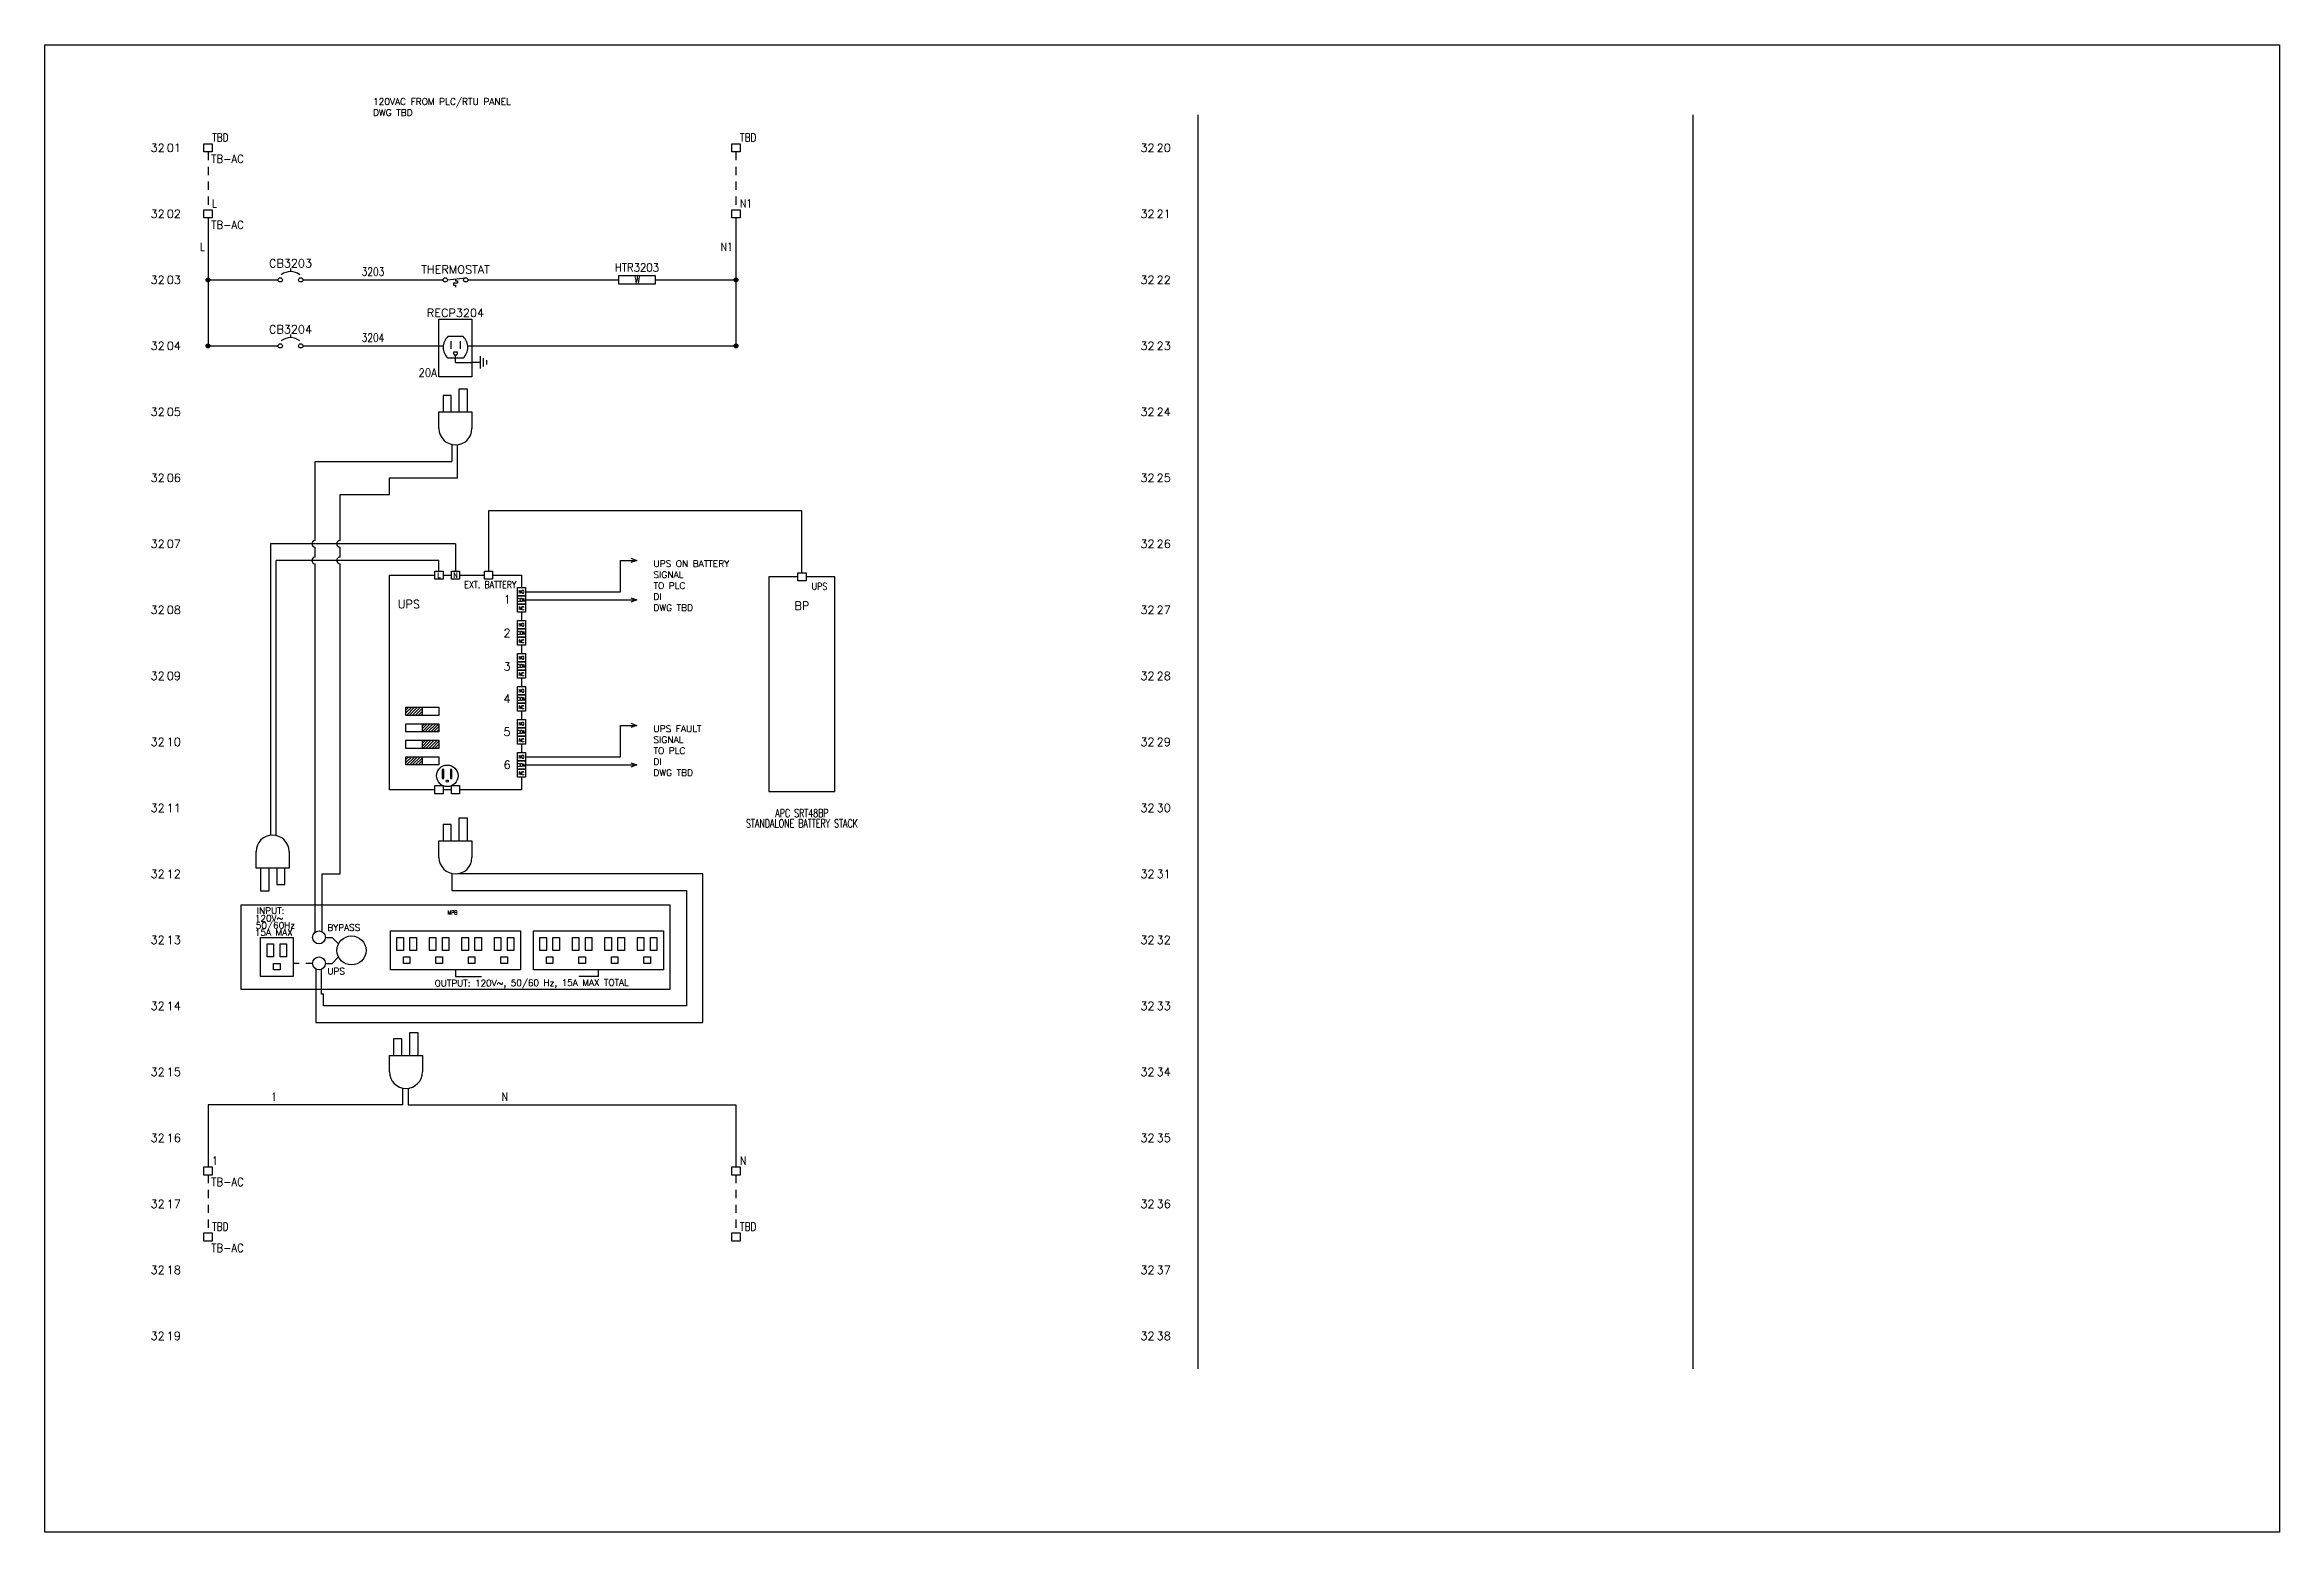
# Model space of a CAD drawing. Header units: inches. Extents: x 0 to 33.9, y 0 to 22.6.
import ezdxf
from ezdxf.enums import TextEntityAlignment as Align

# ---------------------------------------------------------------- set-up
doc = ezdxf.new("R2010")
doc.units = ezdxf.units.IN
doc.header["$MEASUREMENT"] = 0
doc.linetypes.add('HIDDEN2', pattern=[0.1875, 0.125, -0.0625])
for name, color, linetype in [('DESC', 150, 'Continuous'), ('MISC', 7, 'Continuous'), ('SYMS', 7, 'Continuous'), ('TAGFIXED', 7, 'Continuous'), ('TAGS', 150, 'Continuous'), ('TERMS', 123, 'Continuous'), ('WIREFIXED', 7, 'Continuous'), ('WIRENO', 72, 'Continuous'), ('WIREREF', 52, 'Continuous'), ('WIRES', 7, 'Continuous')]:
    doc.layers.add(name, color=color, linetype=linetype)
doc.layers.add('VIEWPORTS', color=10, linetype='Continuous', plot=False)
doc.styles.add('ROMANS', font='ROMANS')
doc.styles.get("Standard").update_dxf_attribs({"font": 'romans.shx'})
doc.styles.add('WD', font='romans.shx')

msp = doc.modelspace()

# ---------------------------------------------------------------- texts
at = {"style": 'WD'}
for p in [(1.844, 20), (16.844, 20), (1.844, 19), (16.844, 19), (1.844, 18), (16.844, 18), (1.844, 17), (16.844, 17), (1.844, 16), (16.844, 16), (1.844, 15), (16.844, 15), (1.844, 14), (16.844, 14), (1.844, 13), (16.844, 13), (1.844, 12), (16.844, 12), (1.844, 11), (16.844, 11), (1.844, 10), (16.844, 10), (1.844, 9), (16.844, 9), (1.844, 8), (16.844, 8), (1.844, 7), (16.844, 7), (1.844, 6), (16.844, 6), (1.844, 5), (16.844, 5), (1.844, 4), (16.844, 4), (1.844, 3), (16.844, 3)]:
    msp.add_text('32', height=0.125, dxfattribs=at).set_placement(p, align=Align.MIDDLE_RIGHT)
for s, p in [('02', (1.875, 20)), ('21', (16.875, 20)), ('03', (1.875, 19)), ('22', (16.875, 19)), ('04', (1.875, 18)), ('23', (16.875, 18)), ('05', (1.875, 17)), ('24', (16.875, 17)), ('06', (1.875, 16)), ('25', (16.875, 16)), ('07', (1.875, 15)), ('26', (16.875, 15)), ('08', (1.875, 14)), ('27', (16.875, 14)), ('09', (1.875, 13)), ('28', (16.875, 13)), ('10', (1.875, 12)), ('29', (16.875, 12)), ('11', (1.875, 11)), ('30', (16.875, 11)), ('12', (1.875, 10)), ('31', (16.875, 10)), ('13', (1.875, 9)), ('32', (16.875, 9)), ('14', (1.875, 8)), ('33', (16.875, 8)), ('15', (1.875, 7)), ('34', (16.875, 7)), ('16', (1.875, 6)), ('35', (16.875, 6)), ('17', (1.875, 5)), ('36', (16.875, 5)), ('18', (1.875, 4)), ('37', (16.875, 4)), ('19', (1.875, 3)), ('38', (16.875, 3))]:
    msp.add_text(s, height=0.125, dxfattribs=at).set_placement(p, align=Align.MIDDLE_LEFT)
at = {"char_height": 0.1, "attachment_point": 1}
for s, width, insert in [('120VAC FROM PLC/RTU PANEL\\PDWG TBD', 3.25, (5, 21.75)), ('UPS ON BATTERY\\PSIGNAL\\PTO PLC\\PDI^JDWG TBD', 1.5, (9.25, 14.75)), ('UPS FAULT\\PSIGNAL\\PTO PLC\\PDI^JDWG TBD', 1.5, (9.25, 12.25))]:
    msp.add_mtext_dynamic_manual_height_columns(s, width=width, gutter_width=0.5, heights=[0], dxfattribs=dict(at, insert=insert))

# ---------------------------------------------------------------- blocks, each defined once
blk = doc.blocks.new('WD_MLRH6')
at = {"style": 'WD'}
blk.add_attdef('SHEET', text='', height=0.125, dxfattribs=at).set_placement((-0.656, 0), align=Align.MIDDLE_RIGHT)
blk.add_attdef('RUNGFIRST', text='', height=0.125, dxfattribs=at).set_placement((-0.625, 0), align=Align.MIDDLE_LEFT)
at = {"style": 'WD', "flags": 1}
for tag, p in [('WIRE-START', (-0.25, -0.356)), ('RUNGHORV', (-0.25, -0.127)), ('WIREMODE', (-0.25, -0.281)), ('RUNGDIST', (-0.25, -0.2)), ('RUNGCNT', (-0.25, -0.237)), ('RUNGINC', (-0.25, -0.163)), ('WIREFMT', (-0.25, -0.321)), ('WIRE-GSUF', (-0.25, -0.396)), ('PH3SPACE', (-0.25, -0.437))]:
    blk.add_attdef(tag, text='', height=0.025, dxfattribs=at).set_placement(p, align=Align.RIGHT)
blk = doc.blocks.new('HPW_SBP1500RM')
for p, q in [((3.25, 2), (3.5, 2)), ((3.5, 2), (3.75, 1.75)), ((3.25, 1), (3.5, 1)), ((3.5, 1), (3.75, 1.25)), ((8.25, 0.75), (8.25, 0.5)), ((8.25, 0.5), (9.25, 0.5)), ((13.75, 0.5), (13, 0.5)), ((13.75, 0.5), (13.75, 0.75))]:
    blk.add_line(p, q)
at = {"linetype": 'HIDDEN2'}
blk.add_line((2.75, 1), (2, 1), dxfattribs=at)
for points in [[(0, 3.25), (16.5, 3.25), (16.5, 0), (0, 0)], [(0.75, 2), (2, 2), (2, 0.5), (0.75, 0.5)], [(1, 1.75), (1.25, 1.75), (1.25, 1.25), (1, 1.25)], [(1.5, 1.75), (1.75, 1.75), (1.75, 1.25), (1.5, 1.25)], [(5.75, 2.25), (10.75, 2.25), (10.75, 0.75), (5.75, 0.75)], [(6, 2), (6.25, 2), (6.25, 1.5), (6, 1.5)], [(6.5, 2), (6.75, 2), (6.75, 1.5), (6.5, 1.5)], [(7.25, 2), (7.5, 2), (7.5, 1.5), (7.25, 1.5)], [(7.75, 2), (8, 2), (8, 1.5), (7.75, 1.5)], [(8.5, 2), (8.75, 2), (8.75, 1.5), (8.5, 1.5)], [(9, 2), (9.25, 2), (9.25, 1.5), (9, 1.5)], [(9.75, 2), (10, 2), (10, 1.5), (9.75, 1.5)], [(10.25, 2), (10.5, 2), (10.5, 1.5), (10.25, 1.5)], [(11.25, 2.25), (16.25, 2.25), (16.25, 0.75), (11.25, 0.75)], [(11.5, 2), (11.75, 2), (11.75, 1.5), (11.5, 1.5)], [(12, 2), (12.25, 2), (12.25, 1.5), (12, 1.5)], [(12.75, 2), (13, 2), (13, 1.5), (12.75, 1.5)], [(13.25, 2), (13.5, 2), (13.5, 1.5), (13.25, 1.5)], [(14, 2), (14.25, 2), (14.25, 1.5), (14, 1.5)], [(14.5, 2), (14.75, 2), (14.75, 1.5), (14.5, 1.5)], [(15.25, 2), (15.5, 2), (15.5, 1.5), (15.25, 1.5)], [(15.75, 2), (16, 2), (16, 1.5), (15.75, 1.5)], [(1.25, 1), (1.5, 1), (1.5, 0.75), (1.25, 0.75)], [(6.25, 1.25), (6.5, 1.25), (6.5, 1), (6.25, 1)], [(7.5, 1.25), (7.75, 1.25), (7.75, 1), (7.5, 1)], [(8.75, 1.25), (9, 1.25), (9, 1), (8.75, 1)], [(10, 1.25), (10.25, 1.25), (10.25, 1), (10, 1)], [(11.75, 1.25), (12, 1.25), (12, 1), (11.75, 1)], [(13, 1.25), (13.25, 1.25), (13.25, 1), (13, 1)], [(14.25, 1.25), (14.5, 1.25), (14.5, 1), (14.25, 1)], [(15.5, 1.25), (15.75, 1.25), (15.75, 1), (15.5, 1)]]:
    blk.add_lwpolyline(points, close=True)
for centre, radius in [((3, 2), 0.25), ((4.25, 1.5), 0.559), ((3, 1), 0.25)]:
    blk.add_circle(centre, radius)
at = {"style": 'WD', "width": 0.8}
for tag, p in [('TERM01', (2.815, 2.215)), ('TERM02', (3.083, 2.236))]:
    blk.add_attdef(tag, text='', height=0.125, dxfattribs=at).set_placement(p, align=Align.RIGHT)
at = {"style": 'WD', "flags": 1}
for tag, p in [('X2TERM01', (2.85, 2.2)), ('X2TERM02', (3.118, 2.221)), ('X8TERM03', (2.884, 0.778)), ('X8TERM04', (3.099, 0.771))]:
    blk.add_attdef(tag, p, '', height=0.005, dxfattribs=at)
at = {"style": 'WD', "width": 0.8}
for tag, p in [('TERM03', (2.849, 0.763)), ('TERM04', (3.064, 0.756))]:
    blk.add_attdef(tag, text='', height=0.125, dxfattribs=at).set_placement(p, align=Align.TOP_RIGHT)
at = {"layer": 'SYMS', "style": 'ROMANS'}
for s, p in [('120V~', (0.534, 2.609)), ('50/60Hz', (0.569, 2.335)), ('INPUT:', (0.61, 2.902)), ('15A MAX', (0.534, 2.066)), ('BYPASS', (3.323, 2.25)), ('UPS', (3.323, 0.572)), ('OUTPUT: 120V~, 50/60 Hz, 15A MAX TOTAL', (7.448, 0.11))]:
    blk.add_text(s, height=0.25, rotation=0.25, dxfattribs=at).set_placement(p)
at = {"layer": 'SYMS', "style": 'WD', "width": 0.8}
for tag, p in [('DESC1', (8.135, 4.018)), ('DESC2', (8.135, 3.681)), ('DESC3', (8.135, 3.344)), ('TAG1', (8.135, 2.882)), ('INST', (8.135, -0.413)), ('LOC', (8.135, -0.837))]:
    blk.add_attdef(tag, text='', height=0.15, dxfattribs=at).set_placement(p, align=Align.CENTER)
at = {"layer": 'SYMS', "style": 'WD', "flags": 9}
for tag, p in [('ASSYCODE', (0.174, 2.958)), ('MFG', (0.174, 3.132)), ('CAT', (0.174, 3.045))]:
    blk.add_attdef(tag, text='', height=0.00348, dxfattribs=at).set_placement(p, align=Align.CENTER)
blk.add_attdef('FAMILY', (0.174, 2.871), '', height=0.00348, dxfattribs=at)
blk = doc.blocks.new('WDDOT')
for radius in [0.03, 0.0187, 0.00929]:
    blk.add_circle((0, 0), radius)
blk = doc.blocks.new('HCN1RSGL')
for p, q in [((-0.25, 0.406), (0.25, 0.406)), ((-0.25, -0.469), (-0.25, 0.406)), ((0.25, 0.406), (0.25, -0.469)), ((0.117, 0.14), (-0.117, 0.14)), ((-0.071, 0.071), (-0.071, -0.046)), ((0.07, 0.071), (0.07, -0.046)), ((0.117, -0.187), (-0.117, -0.187)), ((-0.024, -0.093), (0.023, -0.093)), ((-0.024, -0.125), (-0.024, -0.093)), ((0.008, -0.14), (-0.009, -0.14)), ((0.023, -0.093), (0.023, -0.125)), ((0.25, -0.469), (-0.25, -0.469))]:
    blk.add_line(p, q)
for centre, radius, start, end in [((0.039, -0.023), 0.226, 133.6028, 226.3972), ((-0.039, -0.023), 0.226, 313.6028, 46.3972), ((-0.009, -0.125), 0.015, 180, 270), ((0.008, -0.125), 0.015, 270, 0)]:
    blk.add_arc(centre, radius, start, end)
at = {"style": 'WD', "width": 0.7}
for tag, p in [('INST', (0, 1.062)), ('LOC', (0, 0.906)), ('DESC1', (0, 0.75)), ('DESC2', (0, 0.594))]:
    blk.add_attdef(tag, text='', height=0.125, dxfattribs=at).set_placement(p, align=Align.CENTER)
at = {"style": 'WD'}
blk.add_attdef('TAG1', text='', height=0.125, dxfattribs=at).set_placement((0, 0.438), align=Align.CENTER)
for tag, p, height, flags in [('X4TERM01', (-0.188, 0), 0.0125, 1), ('X1TERM02', (0.188, 0), 0.0125, 1), ('FAMILY', (0.205, 0.152), 0.01, 9), ('X8TERM03', (0, -0.14), 0.0125, 1)]:
    blk.add_attdef(tag, p, '', height=height, dxfattribs=dict(at, flags=flags))
at = {"linetype": 'Continuous', "style": 'WD', "flags": 9}
for tag, p in [('ASSYCODE', (0.23, 0.071)), ('MFG', (0.228, 0.089)), ('CAT', (0.23, 0.108))]:
    blk.add_attdef(tag, text='', height=0.01, dxfattribs=at).set_placement(p, align=Align.CENTER)
at = {"linetype": 'Continuous', "style": 'WD', "flags": 8}
blk.add_attdef('TERM01', text='', height=0.125, dxfattribs=at).set_placement((-0.281, -0.016), align=Align.TOP_RIGHT)
for tag, p in [('TERM02', (0.281, -0.016)), ('TERM03', (0.078, -0.5))]:
    blk.add_attdef(tag, text='', height=0.125, dxfattribs=at).set_placement(p, align=Align.TOP_LEFT)
at = {"style": 'WD', "width": 0.9}
blk.add_attdef('RATING1', text='', height=0.125, dxfattribs=at).set_placement((-0.281, -0.469), align=Align.RIGHT)
blk = doc.blocks.new('HGND2')
for p, q in [((0.125, 0), (0, 0)), ((0.125, 0.09375), (0.125, -0.09375)), ((0.171875, 0.0625), (0.171875, -0.0625)), ((0.21875, 0.03125), (0.21875, -0.03125))]:
    blk.add_line(p, q)
at = {"style": 'WD', "width": 0.8}
for tag, p in [('INST', (0.25, 0.3125)), ('TAG1', (0.25, 0)), ('LOC', (0.25, 0.15625)), ('DESC1', (0.25, -0.15625)), ('DESC2', (0.25, -0.3125))]:
    blk.add_attdef(tag, text='', height=0.125, dxfattribs=at).set_placement(p, align=Align.MIDDLE_LEFT)
at = {"style": 'WD', "flags": 1}
for tag in ['ASSYCODE', 'CAT', 'X4TERM01', 'MFG', 'FAMILY']:
    blk.add_attdef(tag, (0, 0), '', height=0.01, dxfattribs=at)
blk = doc.blocks.new('HDV1PLUG_SYMBOL')
at = {"layer": 'SYMS'}
for points in [[(-0.188, 0.5), (-0.064, 0.5), (-0.064, 0.75), (-0.188, 0.75)], [(0.053, 0.5), (0.184, 0.5), (0.184, 0.844), (0.053, 0.844)]]:
    blk.add_lwpolyline(points, close=True, dxfattribs=at)
blk.add_lwpolyline([(-0.25, 0.25), (-0.25, 0.5), (0.25, 0.5), (0.25, 0.25)], dxfattribs=at)
blk.add_arc((0, 0.25), 0.25, 180, 0, dxfattribs=at)
at = {"style": 'WD', "width": 0.7}
for tag, p in [('DESC1', (0, 1.75)), ('DESC2', (0, 1.5)), ('DESC3', (0, 1.25)), ('XREF', (-0.5, 0.25)), ('INST', (-0.5, 0)), ('LOC', (-0.5, -0.25))]:
    blk.add_attdef(tag, text='', height=0.125, dxfattribs=at).set_placement(p, align=Align.CENTER)
at = {"style": 'WD'}
blk.add_attdef('TAG1', text='', height=0.125, dxfattribs=at).set_placement((0, 1), align=Align.CENTER)
at = {"style": 'WD', "flags": 9}
for tag, p in [('MFG', (0.5, 1)), ('CAT', (0.5, 0.75)), ('ASSYCODE', (0.5, 0.5))]:
    blk.add_attdef(tag, text='', height=0.01, dxfattribs=at).set_placement(p, align=Align.CENTER)
at = {"style": 'WD'}
for tag, p, height, flags in [('X8TERM01', (-0.054, 0.006), 0.005, 1), ('X8TERM02', (0.032, 0.002), 0.005, 1), ('FAMILY', (0.5, 0.25), 0.01, 9)]:
    blk.add_attdef(tag, p, '', height=height, dxfattribs=dict(at, flags=flags))
at = {"style": 'WD', "width": 0.8}
for tag, p in [('TERM01', (-0.089, -0.009)), ('TERM02', (-0.003, -0.013))]:
    blk.add_attdef(tag, text='', height=0.125, dxfattribs=at).set_placement(p, align=Align.TOP_RIGHT)
blk = doc.blocks.new('HTS12')
at = {"linetype": 'Continuous'}
blk.add_line((-0.123, 0.002), (0.159, 0.033), dxfattribs=at)
for p, q in [((0, 0.015), (0, -0.017)), ((0.031, -0.048), (-0.031, -0.048)), ((-0.031, -0.048), (-0.031, -0.079)), ((-0.031, -0.079), (0, -0.079)), ((0, -0.017), (0.031, -0.017)), ((0, -0.079), (0, -0.111)), ((0.031, -0.017), (0.031, -0.048))]:
    blk.add_line(p, q)
for centre in [(-0.155, 0), (0.155, 0)]:
    blk.add_circle(centre, 0.0322)
at = {"style": 'WD', "width": 0.7}
for tag, p in [('INST', (0, 0.732)), ('LOC', (0, 0.562)), ('DESC1', (0, 0.406)), ('DESC2', (0, 0.25)), ('XREF', (0, -0.314))]:
    blk.add_attdef(tag, text='', height=0.125, dxfattribs=at).set_placement(p, align=Align.CENTER)
at = {"style": 'WD'}
blk.add_attdef('TAG1', text='', height=0.125, dxfattribs=at).set_placement((0, 0.094), align=Align.CENTER)
for tag, p, height, flags in [('X4TERM01', (-0.188, 0), 0.0125, 1), ('FAMILY', (0.038, 0.037), 0.01, 9), ('CONTACT', (0.038, 0.02), 0.01, 1), ('X1TERM02', (0.188, 0), 0.0125, 1)]:
    blk.add_attdef(tag, p, '', height=height, dxfattribs=dict(at, flags=flags))
for tag, p in [('X2LINK', (0, 0.078)), ('X8LINK', (0, -0.141))]:
    blk.add_attdef(tag, p, '', height=0.01, dxfattribs=at)
at = {"linetype": 'Continuous', "style": 'WD', "flags": 9}
for tag, p in [('CAT', (0.063, -0.007)), ('ASSYCODE', (0.062, -0.047)), ('MFG', (0.063, -0.027))]:
    blk.add_attdef(tag, text='', height=0.01, dxfattribs=at).set_placement(p, align=Align.CENTER)
at = {"linetype": 'Continuous', "style": 'WD', "flags": 8}
blk.add_attdef('TERM01', text='', height=0.125, dxfattribs=at).set_placement((-0.25, -0.016), align=Align.TOP_RIGHT)
blk.add_attdef('TERM02', text='', height=0.125, dxfattribs=at).set_placement((0.25, -0.016), align=Align.TOP_LEFT)
at = {"style": 'WD', "width": 0.7}
for tag, p in [('RATING1', (0.275, -0.299)), ('WDTAGALT', (0.281, -0.466))]:
    blk.add_attdef(tag, p, '', height=0.125, dxfattribs=at)
blk = doc.blocks.new('HRE1HT')
for p, q in [((-0.281, 0.062), (-0.281, -0.062)), ((0.281, 0.062), (-0.281, 0.062)), ((0.281, -0.062), (0.281, 0.062)), ((-0.281, -0.062), (0.281, -0.062))]:
    blk.add_line(p, q)
at = {"style": 'WD'}
for tag, width, p in [('INST', 0.7, (0, 0.464)), ('LOC', 0.7, (0, 0.294)), ('TAG1', 0.9, (0, 0.125)), ('DESC1', 0.9, (0, -0.374)), ('DESC2', 0.9, (0, -0.53))]:
    blk.add_attdef(tag, text='', height=0.125, dxfattribs=dict(at, width=width)).set_placement(p, align=Align.CENTER)
for tag, p, height, flags in [('X4TERM01', (-0.281, 0), 0.0125, 1), ('FAMILY', (0.205, 0.152), 0.01, 9), ('X1TERM02', (0.281, 0), 0.0125, 1)]:
    blk.add_attdef(tag, p, '', height=height, dxfattribs=dict(at, flags=flags))
at = {"style": 'WD', "width": 0.8}
for tag, p in [('RATING1', (0.006, 0)), ('RATING2', (0.006, -0.156))]:
    blk.add_attdef(tag, text='', height=0.1, dxfattribs=at).set_placement(p, align=Align.MIDDLE)
at = {"style": 'WD', "flags": 9}
for tag, p in [('ASSYCODE', (0.219, 0.062)), ('MFG', (0.228, 0.089)), ('CAT', (0.23, 0.108))]:
    blk.add_attdef(tag, text='', height=0.01, dxfattribs=at).set_placement(p, align=Align.CENTER)
at = {"style": 'WD', "flags": 8}
blk.add_attdef('TERM01', text='', height=0.125, dxfattribs=at).set_placement((-0.375, -0.031), align=Align.TOP_RIGHT)
blk.add_attdef('TERM02', text='', height=0.125, dxfattribs=at).set_placement((0.375, -0.031), align=Align.TOP_LEFT)
blk = doc.blocks.new('*U59')
h = blk.add_hatch()
h.set_pattern_fill('ANSI31', color=256, scale=0.25)
h.paths.add_polyline_path([(-0.25, -2), (-0.25, -2.125), (-0.5, -2.125), (-0.5, -2)])
h = blk.add_hatch()
h.set_pattern_fill('ANSI31', color=256, scale=0.25)
h.paths.add_polyline_path([(0, -2.375), (0, -2.25), (-0.25, -2.25), (-0.25, -2.375)])
h = blk.add_hatch()
h.set_pattern_fill('ANSI31', color=256, scale=0.25)
h.paths.add_polyline_path([(0, -2.625), (0, -2.5), (-0.25, -2.5), (-0.25, -2.625)])
h = blk.add_hatch()
h.set_pattern_fill('ANSI31', color=256, scale=0.25)
h.paths.add_polyline_path([(-0.5, -2.875), (-0.5, -2.75), (-0.25, -2.75), (-0.25, -2.875)])
for p, q in [((-0.062, 0.062), (0.062, 0.062)), ((-0.062, -0.062), (-0.062, 0.062)), ((0.062, 0.062), (0.062, -0.062)), ((0.188, 0.062), (0.312, 0.062)), ((0.188, -0.062), (0.188, 0.062)), ((0.312, 0.062), (0.312, -0.062)), ((0.688, 0.062), (0.812, 0.062)), ((0.688, -0.062), (0.688, 0.062)), ((0.812, 0.062), (0.812, -0.062)), ((0.062, -0.062), (-0.062, -0.062)), ((0.312, -0.062), (0.188, -0.062)), ((0.812, -0.062), (0.688, -0.062)), ((1.188, -0.188), (1.312, -0.188)), ((1.188, -0.312), (1.188, -0.188)), ((1.312, -0.312), (1.188, -0.312)), ((1.188, -0.312), (1.312, -0.312)), ((1.188, -0.438), (1.188, -0.312)), ((1.312, -0.188), (1.312, -0.312)), ((1.312, -0.312), (1.312, -0.438)), ((1.312, -0.438), (1.188, -0.438)), ((1.188, -0.438), (1.312, -0.438)), ((1.188, -0.562), (1.188, -0.438)), ((1.312, -0.562), (1.188, -0.562)), ((1.312, -0.438), (1.312, -0.562)), ((1.188, -0.688), (1.312, -0.688)), ((1.188, -0.812), (1.188, -0.688)), ((1.312, -0.812), (1.188, -0.812)), ((1.188, -0.812), (1.312, -0.812)), ((1.188, -0.938), (1.188, -0.812)), ((1.312, -0.938), (1.188, -0.938)), ((1.188, -0.938), (1.312, -0.938)), ((1.188, -1.062), (1.188, -0.938)), ((1.312, -0.688), (1.312, -0.812)), ((1.312, -0.812), (1.312, -0.938)), ((1.312, -0.938), (1.312, -1.062)), ((1.312, -1.062), (1.188, -1.062)), ((1.188, -1.188), (1.312, -1.188)), ((1.188, -1.312), (1.188, -1.188)), ((1.312, -1.312), (1.188, -1.312)), ((1.188, -1.312), (1.312, -1.312)), ((1.188, -1.438), (1.188, -1.312)), ((1.312, -1.188), (1.312, -1.312)), ((1.312, -1.312), (1.312, -1.438)), ((1.312, -1.438), (1.188, -1.438)), ((1.188, -1.438), (1.312, -1.438)), ((1.188, -1.562), (1.188, -1.438)), ((1.312, -1.562), (1.188, -1.562)), ((1.188, -1.688), (1.312, -1.688)), ((1.188, -1.812), (1.188, -1.688)), ((1.312, -1.438), (1.312, -1.562)), ((1.312, -1.688), (1.312, -1.812)), ((1.312, -1.812), (1.188, -1.812)), ((1.188, -1.812), (1.312, -1.812)), ((1.188, -1.938), (1.188, -1.812)), ((1.312, -1.938), (1.188, -1.938)), ((1.188, -1.938), (1.312, -1.938)), ((1.188, -2.062), (1.188, -1.938)), ((1.312, -1.812), (1.312, -1.938)), ((1.312, -1.938), (1.312, -2.062)), ((1.312, -2.062), (1.188, -2.062)), ((1.188, -2.188), (1.312, -2.188)), ((1.188, -2.312), (1.188, -2.188)), ((1.312, -2.312), (1.188, -2.312)), ((1.188, -2.312), (1.312, -2.312)), ((1.188, -2.438), (1.188, -2.312)), ((1.312, -2.188), (1.312, -2.312)), ((1.312, -2.312), (1.312, -2.438)), ((1.312, -2.438), (1.188, -2.438)), ((1.188, -2.438), (1.312, -2.438)), ((1.188, -2.562), (1.188, -2.438)), ((1.312, -2.562), (1.188, -2.562)), ((1.188, -2.688), (1.312, -2.688)), ((1.188, -2.812), (1.188, -2.688)), ((1.312, -2.438), (1.312, -2.562)), ((1.312, -2.688), (1.312, -2.812)), ((1.312, -2.812), (1.188, -2.812)), ((1.188, -2.812), (1.312, -2.812)), ((1.188, -2.938), (1.188, -2.812)), ((1.312, -2.938), (1.188, -2.938)), ((1.188, -2.938), (1.312, -2.938)), ((1.188, -3.062), (1.188, -2.938)), ((1.312, -2.812), (1.312, -2.938)), ((1.312, -2.938), (1.312, -3.062)), ((-0.062, -3.188), (0.062, -3.188)), ((-0.062, -3.312), (-0.062, -3.188)), ((0.062, -3.312), (-0.062, -3.312)), ((0.062, -3.188), (0.062, -3.312)), ((0.188, -3.188), (0.312, -3.188)), ((0.188, -3.312), (0.188, -3.188)), ((0.312, -3.312), (0.188, -3.312)), ((0.312, -3.188), (0.312, -3.312)), ((1.312, -3.062), (1.188, -3.062))]:
    blk.add_line(p, q)
for points in [[(-0.062, -3.25), (-0.75, -3.25), (-0.75, 0), (-0.062, 0)], [(0.062, 0), (0.188, 0)], [(0.312, 0), (0.688, 0)], [(0.812, 0), (1.25, 0), (1.25, -0.188)], [(1.25, -0.562), (1.25, -0.688)], [(1.25, -1.062), (1.25, -1.188)], [(1.25, -1.562), (1.25, -1.688)], [(1.25, -2.062), (1.25, -2.188)], [(1.25, -2.562), (1.25, -2.688)], [(0.188, -3.25), (0.062, -3.25)], [(1.25, -3.062), (1.25, -3.25), (0.312, -3.25)]]:
    blk.add_lwpolyline(points)
for points in [[(-0.5, -2), (0, -2), (0, -2.125), (-0.5, -2.125)], [(-0.25, -2), (0, -2), (0, -2.125), (-0.25, -2.125)], [(-0.5, -2.25), (0, -2.25), (0, -2.375), (-0.5, -2.375)], [(-0.25, -2.25), (0, -2.25), (0, -2.375), (-0.25, -2.375)], [(-0.5, -2.5), (0, -2.5), (0, -2.625), (-0.5, -2.625)], [(-0.25, -2.5), (0, -2.5), (0, -2.625), (-0.25, -2.625)], [(-0.5, -2.75), (0, -2.75), (0, -2.875), (-0.5, -2.875)], [(-0.25, -2.75), (0, -2.75), (0, -2.875), (-0.25, -2.875)], [(0.072, -2.945), (0.046, -2.945), (0.046, -3.079), (0.072, -3.079)], [(0.197, -2.944), (0.172, -2.944), (0.172, -3.078), (0.197, -3.078)]]:
    blk.add_lwpolyline(points, close=True)
for centre, radius in [((0.126, -3.039), 0.163), ((0.125, -3.119), 0.0164)]:
    blk.add_circle(centre, radius)
at = {"char_height": 0.125, "attachment_point": 1}
for s, insert in [('\\pxqr;1', (0.756, -0.304)), ('\\pxqr;2', (0.756, -0.812)), ('\\pxqr;3', (0.756, -1.32)), ('\\pxqr;4', (0.756, -1.808)), ('\\pxqr;5', (0.756, -2.309)), ('\\pxqr;6', (0.756, -2.809))]:
    blk.add_mtext_dynamic_manual_height_columns(s, width=0.32983, gutter_width=0.625, heights=[0], dxfattribs=dict(at, insert=insert))
at = {"style": 'WD', "width": 0.8}
for tag, height, p in [('TERM19', 0.08, (0, 0)), ('TERM18', 0.08, (0.25, 0)), ('TERM23', 0.11, (0.75, 0)), ('X2TERMDESC19', 0.08, (0.276, -0.143)), ('X2TERMDESC18', 0.08, (0.528, -0.143)), ('X2TERMDESC23', 0.11, (0.778, -0.143)), ('TERM01', 0.05, (1.25, -0.25)), ('X1TERMDESC01', 0.05, (1.54, -0.309)), ('TERM02', 0.05, (1.25, -0.375)), ('TERM03', 0.05, (1.25, -0.5)), ('X1TERMDESC02', 0.05, (1.552, -0.434)), ('X1TERMDESC03', 0.05, (1.552, -0.559)), ('TERM04', 0.05, (1.25, -0.75)), ('TERM05', 0.05, (1.25, -0.875)), ('TERM06', 0.05, (1.25, -1)), ('X1TERMDESC05', 0.05, (1.552, -0.934)), ('X1TERMDESC04', 0.05, (1.555, -0.809)), ('TERM07', 0.05, (1.25, -1.25)), ('TERM08', 0.05, (1.25, -1.375)), ('X1TERMDESC06', 0.05, (1.552, -1.059)), ('X1TERMDESC07', 0.05, (1.552, -1.309)), ('TERM09', 0.05, (1.25, -1.5)), ('X1TERMDESC09', 0.05, (1.55, -1.559)), ('X1TERMDESC08', 0.05, (1.552, -1.434)), ('TERM10', 0.05, (1.25, -1.75)), ('TERM11', 0.05, (1.25, -1.875)), ('TERM12', 0.05, (1.25, -2)), ('X1TERMDESC11', 0.05, (1.54, -1.934)), ('X1TERMDESC10', 0.05, (1.552, -1.809)), ('TERM13', 0.05, (1.25, -2.25)), ('TERM14', 0.05, (1.25, -2.375)), ('X1TERMDESC12', 0.05, (1.552, -2.059)), ('X1TERMDESC13', 0.05, (1.552, -2.309)), ('TERM15', 0.05, (1.25, -2.5)), ('X1TERMDESC15', 0.05, (1.552, -2.559)), ('X1TERMDESC14', 0.05, (1.555, -2.434)), ('TERM20', 0.05, (1.25, -2.75)), ('TERM21', 0.05, (1.25, -2.875)), ('TERM22', 0.05, (1.25, -3)), ('X1TERMDESC21', 0.05, (1.547, -2.934)), ('X1TERMDESC20', 0.05, (1.552, -2.808)), ('X1TERMDESC22', 0.05, (1.552, -3.058)), ('TERM16', 0.08, (0, -3.25)), ('X8TERMDESC16', 0.08, (0.278, -3.393)), ('TERM17', 0.08, (0.25, -3.25)), ('X8TERMDESC17', 0.08, (0.528, -3.393))]:
    blk.add_attdef(tag, text='', height=height, dxfattribs=at).set_placement(p, align=Align.MIDDLE)
at = {"style": 'WD'}
for tag, p, flags in [('X2TERM19', (0, 0.062), 1), ('X2TERM18', (0.25, 0.062), 1), ('X2TERM23', (0.75, 0.062), 1), ('X1TERM01', (1.312, -0.25), 1), ('FAMILY', (-0.25, -0.625), 9), ('ASSYCODE', (-0.125, -0.625), 9), ('CAT', (0, -0.625), 9), ('MFG', (0.125, -0.625), 9), ('X1TERM02', (1.312, -0.375), 1), ('X1TERM03', (1.312, -0.5), 1), ('X1TERM04', (1.312, -0.75), 1), ('X1TERM05', (1.312, -0.875), 1), ('X1TERM06', (1.312, -1), 1), ('X1TERM07', (1.312, -1.25), 1), ('X1TERM08', (1.312, -1.375), 1), ('X1TERM09', (1.312, -1.5), 1), ('X1TERM10', (1.312, -1.75), 1), ('X1TERM11', (1.312, -1.875), 1), ('X1TERM12', (1.312, -2), 1), ('X1TERM13', (1.312, -2.25), 1), ('X1TERM14', (1.312, -2.375), 1), ('X1TERM15', (1.312, -2.5), 1), ('X1TERM20', (1.312, -2.75), 1), ('X1TERM21', (1.312, -2.875), 1), ('X1TERM22', (1.312, -3), 1), ('X8TERM16', (0, -3.312), 1), ('X8TERM17', (0.25, -3.312), 1)]:
    blk.add_attdef(tag, p, '', height=0.01, dxfattribs=dict(at, flags=flags))
blk.add_attdef('TAG1', (-0.625, -0.5), '', height=0.125, dxfattribs=at)
at = {"style": 'WD', "width": 0.7}
for tag, p in [('DESC1', (-0.625, -0.875)), ('DESC2', (-0.625, -1.125)), ('DESC3', (-0.625, -1.375)), ('INST', (-0.625, -1.625)), ('LOC', (-0.625, -1.875))]:
    blk.add_attdef(tag, p, '', height=0.125, dxfattribs=at)
blk = doc.blocks.new('HPW1_UPS_BATTERY_PACK')
for p, q in [((0.438, 3.312), (0.562, 3.312)), ((0.438, 3.188), (0.438, 3.312)), ((0.562, 3.188), (0.438, 3.188)), ((0.562, 3.312), (0.562, 3.188))]:
    blk.add_line(p, q)
blk.add_lwpolyline([(0.438, 3.25), (0, 3.25), (0, 0), (1, 0), (1, 3.25), (0.562, 3.25)])
at = {"style": 'WD', "width": 0.8}
for tag, p in [('TERM01', (0.5, 3.25)), ('X2TERMDESC01', (0.765, 3.107))]:
    blk.add_attdef(tag, text='', height=0.11, dxfattribs=at).set_placement(p, align=Align.MIDDLE)
at = {"style": 'WD'}
for tag, p, flags in [('X2TERM01', (0.5, 3.312), 1), ('FAMILY', (0.5, 2.25), 9)]:
    blk.add_attdef(tag, p, '', height=0.01, dxfattribs=dict(at, flags=flags))
blk.add_attdef('TAG1', text='', height=0.125, dxfattribs=at).set_placement((0.5, 2.75), align=Align.CENTER)
at = {"style": 'WD', "flags": 9}
for tag, p in [('ASSYCODE', (0.48, 2.321)), ('MFG', (0.478, 2.339)), ('CAT', (0.48, 2.358))]:
    blk.add_attdef(tag, text='', height=0.01, dxfattribs=at).set_placement(p, align=Align.CENTER)
at = {"style": 'WD', "width": 0.7}
for tag, p in [('DESC1', (0.5, -0.392)), ('DESC2', (0.5, -0.548)), ('DESC3', (0.5, -0.696)), ('INST', (1.25, -0.487)), ('LOC', (1.25, -0.656))]:
    blk.add_attdef(tag, text='', height=0.125, dxfattribs=at).set_placement(p, align=Align.CENTER)
blk = doc.blocks.new('VT0W01')
for p, q in [((-0.062, 0.062), (0.062, 0.062)), ((-0.062, -0.062), (-0.062, 0.062)), ((0.062, 0.062), (0.062, -0.062)), ((0.062, -0.062), (-0.062, -0.062))]:
    blk.add_line(p, q)
at = {"style": 'WD'}
for tag, p, width in [('INST', (0.062, 0.42), 0.7), ('LOC', (0.062, 0.25), 0.7), ('DESC1', (0.05, -0.385), 0.8)]:
    blk.add_attdef(tag, p, '', height=0.125, dxfattribs=dict(at, width=width))
at = {"style": 'WD', "flags": 1}
for tag, p, height in [('X4TERM01', (-0.062, 0), 0.0125), ('X4TERMDESC01', (-0.055, -0.023), 0.025), ('X2TERMDESC01', (-0.006, 0.029), 0.025), ('STRIPSEQ', (0, 0), 0.00125), ('X2TERM01', (0, 0.062), 0.0125), ('X1TERMDESC01', (0.039, -0.003), 0.025), ('X1TERM01', (0.062, 0), 0.0125), ('LINKTERM', (0, -0.002), 0.00125), ('X8TERM01', (0, -0.062), 0.0125), ('X8TERMDESC01', (0, -0.054), 0.025)]:
    blk.add_attdef(tag, p, '', height=height, dxfattribs=at)
at = {"linetype": 'Continuous', "style": 'WD'}
for tag, p, height, width, flags in [('WIRENO', (0.062, 0.094), 0.125, 0.8, 8), ('TAGSTRIP', (0.05, -0.229), 0.125, 0.9, 8), ('CAT', (0.213, -0.406), 0.109, 0.8, 1), ('DESC2', (0.05, -0.541), 0.125, 0.8, 8), ('DESC3', (0.05, -0.698), 0.125, 0.8, 8)]:
    blk.add_attdef(tag, p, '', height=height, dxfattribs=dict(at, width=width, flags=flags))
at = {"linetype": 'Continuous', "style": 'WD', "width": 0.8, "flags": 1}
blk.add_attdef('MFG', text='', height=0.109, dxfattribs=at).set_placement((0.088, -0.406), align=Align.RIGHT)
at = {"style": 'WD', "width": 0.7, "flags": 1}
blk.add_attdef('ASSYCODE', (0.062, -0.281), '', height=0.01, dxfattribs=at)
blk = doc.blocks.new('VT1001')
for p, q in [((-0.062, 0.062), (0.062, 0.062)), ((-0.062, -0.062), (-0.062, 0.062)), ((0.062, 0.062), (0.062, -0.062)), ((0.062, -0.062), (-0.062, -0.062))]:
    blk.add_line(p, q)
at = {"style": 'WD'}
for tag, p, width in [('INST', (0.062, 0.42), 0.7), ('LOC', (0.062, 0.25), 0.7), ('DESC1', (0.05, -0.385), 0.8)]:
    blk.add_attdef(tag, p, '', height=0.125, dxfattribs=dict(at, width=width))
at = {"style": 'WD', "flags": 1}
for tag, p, height in [('X4TERM01', (-0.062, 0), 0.0125), ('X4TERMDESC01', (-0.055, -0.023), 0.025), ('X2TERMDESC01', (-0.006, 0.029), 0.025), ('STRIPSEQ', (0, 0), 0.00125), ('X2TERM01', (0, 0.062), 0.0125), ('X2PIN01', (0.033, 0.084), 0.0125), ('X1TERMDESC01', (0.039, -0.003), 0.025), ('X1TERM01', (0.062, 0), 0.0125), ('X1PIN01', (0.087, 0.016), 0.0125), ('X4PIN01', (-0.114, -0.038), 0.0125), ('LINKTERM', (0, -0.002), 0.00125), ('X8TERM01', (0, -0.062), 0.0125), ('X8TERMDESC01', (0, -0.054), 0.025), ('X8PIN01', (0.026, -0.096), 0.0125)]:
    blk.add_attdef(tag, p, '', height=height, dxfattribs=at)
at = {"linetype": 'Continuous', "style": 'WD'}
for tag, p, height, width, flags in [('TERM01', (0.062, 0.094), 0.125, 0.8, 8), ('TAGSTRIP', (0.05, -0.229), 0.125, 0.9, 8), ('CAT', (0.213, -0.406), 0.109, 0.8, 1), ('DESC2', (0.05, -0.541), 0.125, 0.8, 8), ('DESC3', (0.05, -0.698), 0.125, 0.8, 8)]:
    blk.add_attdef(tag, p, '', height=height, dxfattribs=dict(at, width=width, flags=flags))
at = {"linetype": 'Continuous', "style": 'WD', "width": 0.8, "flags": 1}
blk.add_attdef('MFG', text='', height=0.109, dxfattribs=at).set_placement((0.088, -0.406), align=Align.RIGHT)
at = {"style": 'WD', "width": 0.7, "flags": 1}
blk.add_attdef('ASSYCODE', (0.062, -0.281), '', height=0.01, dxfattribs=at)
blk = doc.blocks.new('WD_WNV')
at = {"linetype": 'Continuous', "style": 'WD', "width": 0.8}
blk.add_attdef('WIRENO', text='', height=0.125, dxfattribs=at).set_placement((-0.05, 0), align=Align.MIDDLE_RIGHT)
at = {"style": 'WD', "flags": 1}
for tag, p in [('W01USER', (-0.062, 0.094)), ('W02USER', (-0.062, 0.086)), ('W03USER', (-0.062, 0.078)), ('W04USER', (-0.062, 0.07)), ('W05USER', (-0.062, 0.062)), ('W06USER', (-0.062, 0.055)), ('W07USER', (-0.062, 0.047)), ('W08USER', (-0.062, 0.039)), ('W09USER', (-0.062, 0.031)), ('W10USER', (-0.062, 0.023))]:
    blk.add_attdef(tag, text='', height=0.005, dxfattribs=at).set_placement(p, align=Align.CENTER)
blk = doc.blocks.new('WD_WNH')
at = {"linetype": 'Continuous', "style": 'WD', "width": 0.8}
blk.add_attdef('WIRENO', text='', height=0.125, dxfattribs=at).set_placement((0, 0.062), align=Align.CENTER)
at = {"style": 'WD', "flags": 1}
for tag, p in [('W01USER', (0, 0.078)), ('W02USER', (0, 0.07)), ('W03USER', (0, 0.062)), ('W04USER', (0, 0.055)), ('W05USER', (0, 0.047)), ('W06USER', (0, 0.039)), ('W07USER', (0, 0.031)), ('W08USER', (0, 0.023)), ('W09USER', (0, 0.016)), ('W10USER', (0, 0.008))]:
    blk.add_attdef(tag, text='', height=0.005, dxfattribs=at).set_placement(p, align=Align.CENTER)
blk = doc.blocks.new('HA1X1')
for p, q in [((-0.09375, 0.03125), (0, 0)), ((0, 0), (-0.09375, -0.03125))]:
    blk.add_line(p, q)
at = {"style": 'WD', "flags": 1}
blk.add_attdef('X4TERM01', (0, 0), '', height=0.01, dxfattribs=at)
at = {"style": 'WD', "width": 0.9}
blk.add_attdef('DESC1', (0.1, 0.0406), '', height=0.125, dxfattribs=at)
blk.add_attdef('DESC2', text='', height=0.125, dxfattribs=at).set_placement((0.1, -0.025), align=Align.TOP_LEFT)
blk = doc.blocks.new('HCB1')
blk.add_line((0, 0.173), (0, 0.126))
for centre in [(-0.155, 0), (0.155, 0)]:
    blk.add_circle(centre, 0.0322)
blk.add_arc((0, -0.109), 0.234, 53.1301, 126.8699)
at = {"style": 'WD', "width": 0.7}
for tag, p in [('INST', (0, 0.826)), ('LOC', (0, 0.656)), ('DESC1', (0, 0.5)), ('DESC2', (0, 0.344)), ('RATING1', (0, -0.188)), ('XREF', (0, -0.344))]:
    blk.add_attdef(tag, text='', height=0.125, dxfattribs=at).set_placement(p, align=Align.CENTER)
at = {"style": 'WD'}
blk.add_attdef('TAG1', text='', height=0.125, dxfattribs=at).set_placement((0, 0.188), align=Align.CENTER)
for tag, p, height, flags in [('X4TERM01', (-0.188, 0), 0.0125, 1), ('X1TERM02', (0.188, 0), 0.0125, 1), ('FAMILY', (0.205, 0.152), 0.01, 9), ('CONTACT', (0.205, 0.133), 0.01, 9)]:
    blk.add_attdef(tag, p, '', height=height, dxfattribs=dict(at, flags=flags))
for tag, p in [('X2LINK', (0, 0.219)), ('X8LINK', (0, 0))]:
    blk.add_attdef(tag, p, '', height=0.01, dxfattribs=at)
at = {"linetype": 'Continuous', "style": 'WD', "flags": 9}
for tag, p in [('ASSYCODE', (0.219, 0.062)), ('MFG', (0.228, 0.089)), ('CAT', (0.23, 0.108))]:
    blk.add_attdef(tag, text='', height=0.01, dxfattribs=at).set_placement(p, align=Align.CENTER)
at = {"linetype": 'Continuous', "style": 'WD', "flags": 8}
blk.add_attdef('TERM01', text='', height=0.125, dxfattribs=at).set_placement((-0.25, -0.031), align=Align.TOP_RIGHT)
blk.add_attdef('TERM02', text='', height=0.125, dxfattribs=at).set_placement((0.25, -0.031), align=Align.TOP_LEFT)

# ---------------------------------------------------------------- linework, layer by layer
at = {"layer": 'VIEWPORTS'}
msp.add_lwpolyline([(0.025, 22.562), (33.888, 22.562), (33.888, 0.025), (0.025, 0.025)], close=True, dxfattribs=at)
at = {"layer": 'WIRES'}
for p, q in [((17.5, 21.5), (17.5, 2.5)), ((25, 21.5), (25, 2.5)), ((2.5, 19.938), (2.5, 18)), ((10.5, 19.938), (10.5, 18)), ((2.5, 19), (3.562, 19)), ((3.938, 19), (6.062, 19)), ((6.438, 19), (8.719, 19)), ((9.281, 19), (10.5, 19)), ((2.5, 18), (3.562, 18)), ((3.938, 18), (6.062, 18)), ((6.438, 18), (10.5, 18)), ((6.25, 17.75), (6.25, 17.86)), ((6.25, 17.75), (6.5, 17.75)), ((6.196, 16.506), (6.196, 16.25)), ((6.282, 16.251), (6.282, 16.502)), ((4.123, 16.25), (6.196, 16.25)), ((4.123, 15.05), (4.123, 16.25)), ((5.25, 15.75), (5.25, 16)), ((5.25, 16), (6.283, 16)), ((6.283, 16.251), (6.282, 16.251)), ((6.283, 16), (6.283, 16.251)), ((4.5, 15.75), (5.25, 15.75)), ((4.5, 15.05), (4.5, 15.75)), ((11, 15.5), (6.75, 15.5)), ((6.75, 15.5), (6.75, 14.588)), ((11.5, 15.5), (11, 15.5)), ((11.5, 14.562), (11.5, 15.5)), ((3.446, 15), (3.446, 10.586)), ((6.25, 15), (3.446, 15)), ((4.123, 14.8), (4.123, 14.95)), ((4.5, 14.8), (4.5, 14.95)), ((6.25, 15), (6.25, 14.588)), ((3.532, 10.582), (3.532, 14.75)), ((6, 14.75), (3.532, 14.75)), ((4.123, 9.117), (4.123, 14.7)), ((4.5, 10), (4.5, 14.7)), ((6, 14.588), (6, 14.75)), ((8.75, 14.275), (8.75, 14.75)), ((8.75, 14.75), (9, 14.75)), ((7.312, 14.275), (8.75, 14.275)), ((7.312, 14.15), (9, 14.15)), ((8.75, 11.775), (8.75, 12.25)), ((8.75, 12.25), (9, 12.25)), ((7.312, 11.775), (8.75, 11.775)), ((7.312, 11.65), (9, 11.65)), ((4.228, 9.125), (4.228, 10)), ((4.228, 10), (4.5, 10)), ((6.196, 10.006), (6.196, 9.75)), ((8.016, 10.002), (6.282, 10.002)), ((9.75, 10.001), (8.016, 10.001)), ((10, 10), (9.75, 10)), ((10, 7.75), (10, 10)), ((6.196, 9.75), (9.75, 9.75)), ((9.75, 9.75), (9.75, 8)), ((4.136, 8.557), (4.136, 7.75)), ((4.221, 8.177), (4.221, 8.554)), ((4.25, 8.177), (4.221, 8.177)), ((4.25, 8), (4.25, 8.177)), ((9.75, 8), (4.25, 8)), ((4.136, 7.75), (9.75, 7.75)), ((9.75, 7.75), (10, 7.75)), ((5.446, 6.5), (2.5, 6.5)), ((2.5, 6.5), (2.5, 5.562)), ((5.446, 6.756), (5.446, 6.5)), ((5.532, 6.752), (5.532, 6.5)), ((5.532, 6.5), (10.5, 6.5)), ((10.5, 6.5), (10.5, 5.562))]:
    msp.add_line(p, q, dxfattribs=at)
at = {"layer": 'WIRES', "linetype": 'HIDDEN2'}
for p, q in [((2.5, 20.938), (2.5, 20.062)), ((10.5, 20.938), (10.5, 20.062)), ((2.5, 5.438), (2.5, 4.562)), ((10.5, 5.438), (10.5, 4.562))]:
    msp.add_line(p, q, dxfattribs=at)
at = {"layer": 'WIRES'}
for centre in [(4.123, 15), (4.5, 15), (4.123, 14.75), (4.5, 14.75)]:
    msp.add_arc(centre, 0.05, 90, 270, dxfattribs=at)

# ---------------------------------------------------------------- block references
for p, values in [((2.5, 21), {'RUNGFIRST': '01', 'SHEET': '32'}), ((17.5, 21), {'RUNGFIRST': '20', 'SHEET': '32'})]:
    msp.add_blockref('WD_MLRH6', p).add_auto_attribs(values)
at = {"layer": 'SYMS'}
ref = msp.add_blockref('VT1001', (2.5, 21), dxfattribs=at)
ref.add_attrib('TERM01', 'TBD', (2.562, 21.094), dxfattribs={"layer": 'TERMS', "linetype": 'Continuous', "height": 0.125, "style": 'WD', "width": 0.8, "flags": 8})
ref.add_attrib('TAGSTRIP', 'TB-AC', (2.55, 20.771), dxfattribs={"layer": 'TAGS', "linetype": 'Continuous', "height": 0.125, "style": 'WD', "width": 0.9, "flags": 8})
ref = msp.add_blockref('VT1001', (10.5, 21), dxfattribs=at)
ref.add_attrib('TERM01', 'TBD', (10.562, 21.094), dxfattribs={"layer": 'TERMS', "linetype": 'Continuous', "height": 0.125, "style": 'WD', "width": 0.8, "flags": 8})
ref = msp.add_blockref('VT0W01', (2.5, 20), dxfattribs=at)
ref.add_attrib('WIRENO', 'L', (2.562, 20.094), dxfattribs={"layer": 'WIREREF', "linetype": 'Continuous', "height": 0.125, "style": 'WD', "width": 0.8, "flags": 8})
ref.add_attrib('TAGSTRIP', 'TB-AC', (2.55, 19.771), dxfattribs={"layer": 'TAGS', "linetype": 'Continuous', "height": 0.125, "style": 'WD', "width": 0.9, "flags": 8})
ref = msp.add_blockref('VT0W01', (10.5, 20), dxfattribs=at)
ref.add_attrib('WIRENO', 'N1', (10.562, 20.094), dxfattribs={"layer": 'WIREREF', "linetype": 'Continuous', "height": 0.125, "style": 'WD', "width": 0.8, "flags": 8})
ref = msp.add_blockref('HCB1', (3.75, 19), dxfattribs=at)
ref.add_attrib('TAG1', 'CB3203', dxfattribs={"layer": 'TAGS', "height": 0.125, "style": 'WD'}).set_placement((3.75, 19.188), align=Align.CENTER)
for name, p in [('WDDOT', (2.5, 19)), ('WDDOT', (10.5, 19)), ('WDDOT', (2.5, 18)), ('WDDOT', (10.5, 18)), ('HGND2', (6.5, 17.75)), ('HDV1PLUG_SYMBOL', (6.25, 16.5)), ('HA1X1', (9, 14.75)), ('HA1X1', (9, 14.15)), ('HA1X1', (9, 12.25)), ('HA1X1', (9, 11.65)), ('HDV1PLUG_SYMBOL', (6.25, 10)), ('HDV1PLUG_SYMBOL', (5.5, 6.75))]:
    msp.add_blockref(name, p, dxfattribs=at)
ref = msp.add_blockref('HTS12', (6.25, 19), dxfattribs=at)
ref.add_attrib('TAG1F', 'THERMOSTAT', dxfattribs={"layer": 'TAGFIXED', "height": 0.125, "style": 'WD'}).set_placement((6.25, 19.094), align=Align.CENTER)
ref = msp.add_blockref('HRE1HT', (9, 19), dxfattribs=at)
ref.add_attrib('RATING1', 'W', dxfattribs={"layer": 'MISC', "height": 0.1, "style": 'WD', "width": 0.8}).set_placement((9.006, 19), align=Align.MIDDLE)
ref.add_attrib('TAG1', 'HTR3203', dxfattribs={"layer": 'TAGS', "height": 0.125, "style": 'WD', "width": 0.9}).set_placement((9, 19.125), align=Align.CENTER)
ref = msp.add_blockref('HCB1', (3.75, 18), dxfattribs=at)
ref.add_attrib('TAG1', 'CB3204', dxfattribs={"layer": 'TAGS', "height": 0.125, "style": 'WD'}).set_placement((3.75, 18.188), align=Align.CENTER)
ref = msp.add_blockref('HCN1RSGL', (6.25, 18), dxfattribs=at)
ref.add_attrib('TAG1', 'RECP3204', dxfattribs={"layer": 'TAGS', "height": 0.125, "style": 'WD'}).set_placement((6.25, 18.438), align=Align.CENTER)
ref.add_attrib('RATING1', '20A', dxfattribs={"layer": 'MISC', "height": 0.125, "style": 'WD', "width": 0.9}).set_placement((5.969, 17.531), align=Align.RIGHT)
ref = msp.add_blockref('*U59', (6, 14.525), dxfattribs=at)
ref.add_attrib('TERM01', 'NO', dxfattribs={"layer": 'TERMS', "height": 0.05, "style": 'WD', "width": 0.8}).set_placement((7.25, 14.275), align=Align.MIDDLE)
ref.add_attrib('TERM02', 'COM', dxfattribs={"layer": 'TERMS', "height": 0.05, "style": 'WD', "width": 0.8}).set_placement((7.25, 14.15), align=Align.MIDDLE)
ref.add_attrib('TERM03', 'NC', dxfattribs={"layer": 'TERMS', "height": 0.05, "style": 'WD', "width": 0.8}).set_placement((7.25, 14.025), align=Align.MIDDLE)
ref.add_attrib('TERM04', 'NO', dxfattribs={"layer": 'TERMS', "height": 0.05, "style": 'WD', "width": 0.8}).set_placement((7.25, 13.775), align=Align.MIDDLE)
ref.add_attrib('TERM05', 'COM', dxfattribs={"layer": 'TERMS', "height": 0.05, "style": 'WD', "width": 0.8}).set_placement((7.25, 13.65), align=Align.MIDDLE)
ref.add_attrib('TERM06', 'NC', dxfattribs={"layer": 'TERMS', "height": 0.05, "style": 'WD', "width": 0.8}).set_placement((7.25, 13.525), align=Align.MIDDLE)
ref.add_attrib('TERM07', 'NO', dxfattribs={"layer": 'TERMS', "height": 0.05, "style": 'WD', "width": 0.8}).set_placement((7.25, 13.275), align=Align.MIDDLE)
ref.add_attrib('TERM08', 'COM', dxfattribs={"layer": 'TERMS', "height": 0.05, "style": 'WD', "width": 0.8}).set_placement((7.25, 13.15), align=Align.MIDDLE)
ref.add_attrib('TERM09', 'NC', dxfattribs={"layer": 'TERMS', "height": 0.05, "style": 'WD', "width": 0.8}).set_placement((7.25, 13.025), align=Align.MIDDLE)
ref.add_attrib('TERM10', 'NO', dxfattribs={"layer": 'TERMS', "height": 0.05, "style": 'WD', "width": 0.8}).set_placement((7.25, 12.775), align=Align.MIDDLE)
ref.add_attrib('TERM11', 'COM', dxfattribs={"layer": 'TERMS', "height": 0.05, "style": 'WD', "width": 0.8}).set_placement((7.25, 12.65), align=Align.MIDDLE)
ref.add_attrib('TERM12', 'NC', dxfattribs={"layer": 'TERMS', "height": 0.05, "style": 'WD', "width": 0.8}).set_placement((7.25, 12.525), align=Align.MIDDLE)
ref.add_attrib('TERM13', 'NO', dxfattribs={"layer": 'TERMS', "height": 0.05, "style": 'WD', "width": 0.8}).set_placement((7.25, 12.275), align=Align.MIDDLE)
ref.add_attrib('TERM14', 'COM', dxfattribs={"layer": 'TERMS', "height": 0.05, "style": 'WD', "width": 0.8}).set_placement((7.25, 12.15), align=Align.MIDDLE)
ref.add_attrib('TERM15', 'NC', dxfattribs={"layer": 'TERMS', "height": 0.05, "style": 'WD', "width": 0.8}).set_placement((7.25, 12.025), align=Align.MIDDLE)
ref.add_attrib('TERM18', 'N', dxfattribs={"layer": 'TERMS', "height": 0.08, "style": 'WD', "width": 0.8}).set_placement((6.25, 14.525), align=Align.MIDDLE)
ref.add_attrib('TERM19', 'L', dxfattribs={"layer": 'TERMS', "height": 0.08, "style": 'WD', "width": 0.8}).set_placement((6, 14.525), align=Align.MIDDLE)
ref.add_attrib('TAG1F', 'UPS', (5.375, 14.025), dxfattribs={"layer": 'TAGFIXED', "height": 0.125, "style": 'WD'})
ref.add_attrib('TERM20', 'NO', dxfattribs={"layer": 'TERMS', "height": 0.05, "style": 'WD', "width": 0.8}).set_placement((7.25, 11.775), align=Align.MIDDLE)
ref.add_attrib('TERM21', 'COM', dxfattribs={"layer": 'TERMS', "height": 0.05, "style": 'WD', "width": 0.8}).set_placement((7.25, 11.65), align=Align.MIDDLE)
ref.add_attrib('TERM22', 'NC', dxfattribs={"layer": 'TERMS', "height": 0.05, "style": 'WD', "width": 0.8}).set_placement((7.25, 11.525), align=Align.MIDDLE)
ref.add_attrib('X2TERMDESC23', 'EXT. BATTERY', dxfattribs={"layer": 'MISC', "height": 0.11, "style": 'WD', "width": 0.8}).set_placement((6.778, 14.382), align=Align.MIDDLE)
ref = msp.add_blockref('HPW1_UPS_BATTERY_PACK', (11, 11.25), dxfattribs=at)
ref.add_attrib('TAG1F', 'BP', dxfattribs={"layer": 'TAGFIXED', "height": 0.125, "style": 'WD'}).set_placement((11.5, 14), align=Align.CENTER)
ref.add_attrib('DESC1', 'APC SRT48BP', dxfattribs={"layer": 'DESC', "height": 0.125, "style": 'WD', "width": 0.7}).set_placement((11.5, 10.858), align=Align.CENTER)
ref.add_attrib('DESC2', 'STANDALONE BATTERY STACK', dxfattribs={"layer": 'DESC', "height": 0.125, "style": 'WD', "width": 0.7}).set_placement((11.5, 10.702), align=Align.CENTER)
ref.add_attrib('X2TERMDESC01', 'UPS', dxfattribs={"layer": 'MISC', "height": 0.11, "style": 'WD', "width": 0.8}).set_placement((11.765, 14.357), align=Align.MIDDLE)
at = {"layer": 'SYMS', "rotation": 180.0000000000001}
msp.add_blockref('HDV1PLUG_SYMBOL', (3.478, 10.588), dxfattribs=at)
at = {"layer": 'SYMS'}
ref = msp.add_blockref('HPW_SBP1500RM', (3, 8.25), dxfattribs=dict(at, xscale=0.3939393939393939, yscale=0.3939393939393939, zscale=0.3939393939393939))
ref.add_attrib('TAG1F', 'MPB', dxfattribs={"layer": 'TAGFIXED', "height": 0.0591, "style": 'WD', "width": 0.8}).set_placement((6.205, 9.385), align=Align.CENTER)
ref = msp.add_blockref('VT0W01', (2.5, 5.5), dxfattribs=at)
ref.add_attrib('WIRENO', '1', (2.562, 5.594), dxfattribs={"layer": 'WIREREF', "linetype": 'Continuous', "height": 0.125, "style": 'WD', "width": 0.8, "flags": 8})
ref.add_attrib('TAGSTRIP', 'TB-AC', (2.55, 5.271), dxfattribs={"layer": 'TAGS', "linetype": 'Continuous', "height": 0.125, "style": 'WD', "width": 0.9, "flags": 8})
ref = msp.add_blockref('VT0W01', (10.5, 5.5), dxfattribs=at)
ref.add_attrib('WIRENO', 'N', (10.562, 5.594), dxfattribs={"layer": 'WIREREF', "linetype": 'Continuous', "height": 0.125, "style": 'WD', "width": 0.8, "flags": 8})
ref = msp.add_blockref('VT1001', (2.5, 4.5), dxfattribs=at)
ref.add_attrib('TERM01', 'TBD', (2.562, 4.594), dxfattribs={"layer": 'TERMS', "linetype": 'Continuous', "height": 0.125, "style": 'WD', "width": 0.8, "flags": 8})
ref.add_attrib('TAGSTRIP', 'TB-AC', (2.55, 4.271), dxfattribs={"layer": 'TAGS', "linetype": 'Continuous', "height": 0.125, "style": 'WD', "width": 0.9, "flags": 8})
ref = msp.add_blockref('VT1001', (10.5, 4.5), dxfattribs=at)
ref.add_attrib('TERM01', 'TBD', (10.562, 4.594), dxfattribs={"layer": 'TERMS', "linetype": 'Continuous', "height": 0.125, "style": 'WD', "width": 0.8, "flags": 8})
at = {"layer": 'WIREFIXED'}
ref = msp.add_blockref('WD_WNV', (2.5, 19.5), dxfattribs=at)
ref.add_attrib('WIRENOF', 'L', dxfattribs={"linetype": 'Continuous', "height": 0.125, "style": 'WD', "width": 0.8}).set_placement((2.45, 19.5), align=Align.MIDDLE_RIGHT)
ref = msp.add_blockref('WD_WNV', (10.5, 19.5), dxfattribs=at)
ref.add_attrib('WIRENOF', 'N1', dxfattribs={"linetype": 'Continuous', "height": 0.125, "style": 'WD', "width": 0.8}).set_placement((10.45, 19.5), align=Align.MIDDLE_RIGHT)
ref = msp.add_blockref('WD_WNH', (3.5, 6.5), dxfattribs=at)
ref.add_attrib('WIRENOF', '1', dxfattribs={"linetype": 'Continuous', "height": 0.125, "style": 'WD', "width": 0.8}).set_placement((3.5, 6.562), align=Align.CENTER)
ref = msp.add_blockref('WD_WNH', (7, 6.5), dxfattribs=at)
ref.add_attrib('WIRENOF', 'N', dxfattribs={"linetype": 'Continuous', "height": 0.125, "style": 'WD', "width": 0.8}).set_placement((7, 6.562), align=Align.CENTER)
at = {"layer": 'WIRENO'}
ref = msp.add_blockref('WD_WNH', (5, 19), dxfattribs=at)
ref.add_attrib('WIRENO', '3203', dxfattribs={"linetype": 'Continuous', "height": 0.125, "style": 'WD', "width": 0.8}).set_placement((5, 19.062), align=Align.CENTER)
ref = msp.add_blockref('WD_WNH', (5, 18), dxfattribs=at)
ref.add_attrib('WIRENO', '3204', dxfattribs={"linetype": 'Continuous', "height": 0.125, "style": 'WD', "width": 0.8}).set_placement((5, 18.062), align=Align.CENTER)

msp.set_redraw_order([(e.dxf.handle, doc.entitydb.next_handle()) for e in msp.query("TEXT MTEXT ATTDEF DIMENSION ARC_DIMENSION")])  # texts and dimensions are drawn at this point

doc.saveas('drawing.dxf')
